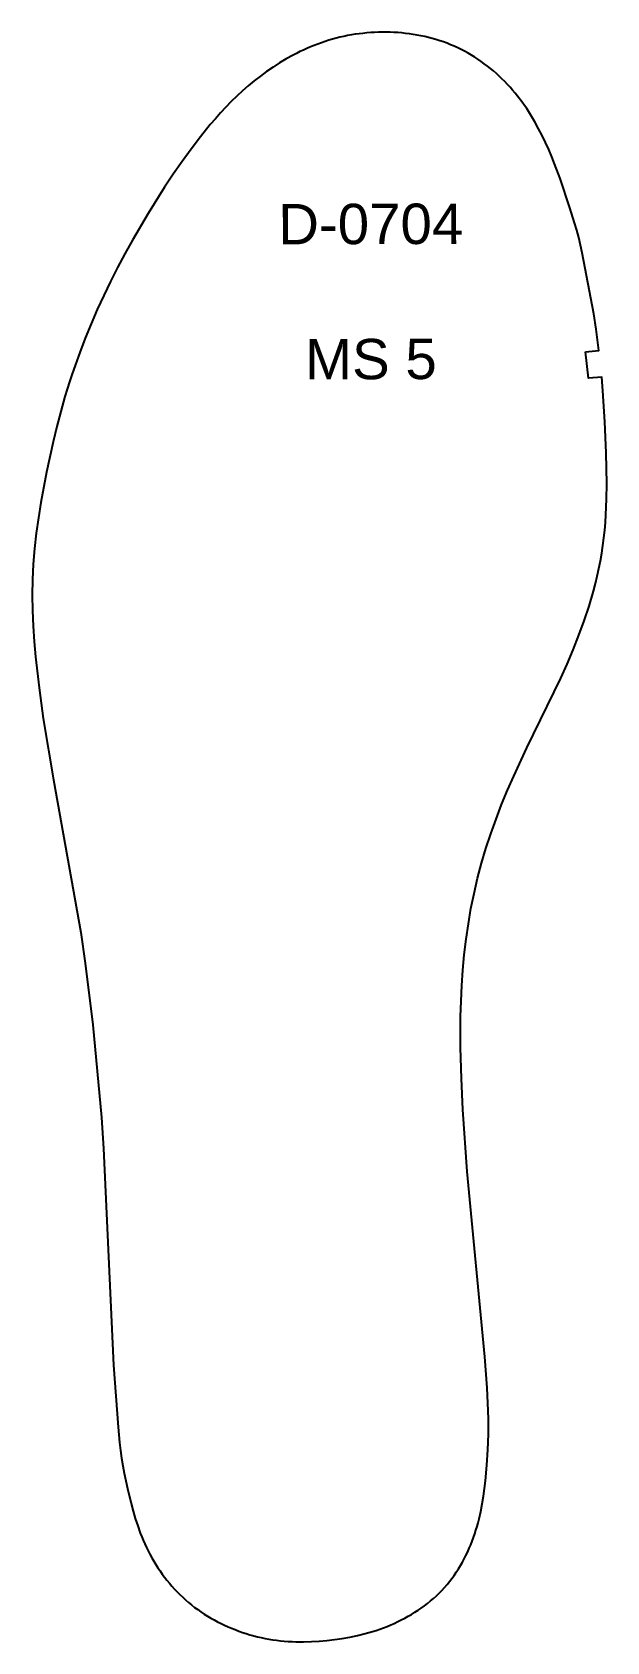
# Model space of a CAD drawing. Header units: millimetres. Extents: x 9 to 2561, y 2 to 334.
# Drawn here: x 220 to 305.3, y 94.8 to 334.2 of the extents above; entities that cross this region are included whole.
import ezdxf

# ---------------------------------------------------------------- set-up
doc = ezdxf.new("R2010")
doc.units = ezdxf.units.MM
doc.layers.add('DEFAULT', color=3, linetype='Continuous', true_color=0x00ff00)
doc.layers.add('LAYER_01', color=7, linetype='Continuous', true_color=0xffffff)
doc.styles.add('Arial Regular', font='arial.ttf')

# ---------------------------------------------------------------- blocks, each defined once
blk = doc.blocks.new('_X86')
at = {"layer": 'LAYER_01', "char_height": 6, "attachment_point": 7, "rotation": 0.1549, "style": 'Arial Regular'}
for s, insert, width in [('D-0704', (256.53, 302.58), 65.8696), ('MS 5', (260.52, 282.49), 50.3478)]:
    blk.add_mtext(s, dxfattribs=dict(at, insert=insert, width=width))

msp = doc.modelspace()

# ---------------------------------------------------------------- linework, layer by layer
at = {"layer": 'DEFAULT', "color": 3, "true_color": 0x00ff00}
msp.add_lwpolyline([(302.19, 286.66), (304.18, 286.9), (303.75, 290.07), (303.4, 292.35), (301.66, 301.41), (301.43, 302.54), (301.17, 303.66), (300.88, 304.78), (300.56, 305.88), (299.87, 308.09), (298.4, 312.46), (297.59, 314.62), (297.16, 315.69), (296.71, 316.75), (296.23, 317.81), (295.74, 318.85), (295.21, 319.87), (294.65, 320.88), (294.06, 321.88), (293.75, 322.36), (293.44, 322.85), (293.11, 323.32), (292.78, 323.79), (292.43, 324.26), (292.08, 324.71), (291.72, 325.16), (291.35, 325.6), (290.97, 326.04), (290.58, 326.46), (290.18, 326.88), (289.77, 327.29), (289.36, 327.69), (288.93, 328.08), (288.5, 328.46), (288.05, 328.83), (287.6, 329.18), (287.14, 329.53), (286.67, 329.87), (286.2, 330.2), (285.72, 330.51), (285.22, 330.81), (284.73, 331.1), (284.22, 331.38), (283.71, 331.64), (283.19, 331.9), (282.66, 332.13), (282.13, 332.36), (281.6, 332.57), (281.06, 332.77), (280.51, 332.96), (279.96, 333.13), (279.4, 333.29), (278.85, 333.44), (278.29, 333.57), (277.72, 333.7), (277.16, 333.8), (276.59, 333.9), (276.02, 333.98), (275.44, 334.05), (274.87, 334.11), (274.29, 334.16), (273.72, 334.19), (273.14, 334.21), (272.57, 334.22), (271.99, 334.22), (271.41, 334.21), (270.84, 334.19), (270.26, 334.16), (269.68, 334.11), (269.11, 334.05), (268.54, 333.99), (267.97, 333.91), (267.4, 333.81), (266.83, 333.71), (266.26, 333.6), (265.7, 333.47), (265.14, 333.33), (264.58, 333.18), (264.03, 333.02), (263.48, 332.84), (262.93, 332.66), (262.39, 332.46), (261.85, 332.26), (261.32, 332.04), (260.79, 331.81), (260.26, 331.57), (259.74, 331.33), (259.23, 331.07), (258.72, 330.8), (257.71, 330.24), (256.72, 329.65), (255.75, 329.02), (254.8, 328.37), (253.87, 327.68), (252.96, 326.97), (252.07, 326.24), (251.2, 325.48), (250.36, 324.69), (249.53, 323.89), (248.73, 323.06), (247.94, 322.21), (247.18, 321.35), (246.43, 320.47), (244.98, 318.68), (243.58, 316.84), (242.23, 314.98), (240.9, 313.09), (239.62, 311.17), (237.19, 307.24), (234.85, 303.27), (233.73, 301.25), (232.65, 299.21), (231.61, 297.15), (230.6, 295.08), (229.64, 292.98), (228.72, 290.86), (227.85, 288.72), (227.03, 286.57), (225.91, 283.4), (225.52, 282.21), (224.83, 280.01), (224.2, 277.79), (223.61, 275.56), (223.06, 273.31), (222.09, 268.8), (221.25, 264.27), (220.88, 261.99), (220.56, 259.7), (220.3, 257.41), (220.11, 255.11), (220, 252.81), (219.97, 250.5), (220.01, 248.19), (220.11, 245.89), (220.27, 243.59), (220.47, 241.29), (220.98, 236.7), (221.6, 232.13), (223.12, 223.03), (227.19, 200.31), (227.86, 195.75), (228.96, 186.59), (230.24, 172.8), (230.58, 168.2), (232.03, 135.93), (232.72, 126.72), (232.95, 124.43), (233.09, 123.28), (233.25, 122.14), (233.43, 121), (233.64, 119.87), (234.11, 117.61), (234.65, 115.36), (234.95, 114.25), (235.28, 113.14), (235.64, 112.05), (236.03, 110.96), (236.24, 110.43), (236.47, 109.9), (236.7, 109.37), (236.94, 108.85), (237.2, 108.33), (237.47, 107.82), (237.74, 107.31), (238.03, 106.81), (238.33, 106.32), (238.64, 105.83), (238.97, 105.36), (239.3, 104.88), (239.64, 104.42), (239.99, 103.96), (240.36, 103.52), (240.73, 103.08), (241.12, 102.65), (241.51, 102.23), (241.92, 101.82), (242.33, 101.42), (242.76, 101.03), (243.19, 100.65), (243.64, 100.28), (244.09, 99.93), (244.56, 99.59), (245.03, 99.26), (245.51, 98.94), (246, 98.63), (246.5, 98.34), (247, 98.05), (247.51, 97.78), (248.02, 97.53), (248.54, 97.28), (249.07, 97.04), (249.6, 96.82), (250.14, 96.61), (250.68, 96.4), (251.22, 96.21), (251.77, 96.03), (252.32, 95.86), (252.88, 95.71), (253.44, 95.56), (254, 95.43), (254.56, 95.31), (255.13, 95.21), (255.7, 95.11), (256.27, 95.03), (256.84, 94.97), (257.42, 94.91), (257.99, 94.87), (258.57, 94.84), (259.15, 94.82), (259.72, 94.8), (260.3, 94.8), (261.45, 94.83), (262.6, 94.9), (263.75, 95), (264.9, 95.13), (266.04, 95.3), (267.18, 95.51), (268.3, 95.75), (269.42, 96.02), (269.98, 96.18), (270.53, 96.34), (271.08, 96.51), (271.63, 96.7), (272.17, 96.89), (272.71, 97.1), (273.24, 97.32), (273.77, 97.55), (274.3, 97.8), (274.81, 98.05), (275.32, 98.32), (275.83, 98.6), (276.33, 98.89), (276.82, 99.19), (277.3, 99.5), (277.78, 99.83), (278.25, 100.17), (278.7, 100.52), (279.15, 100.88), (279.59, 101.26), (280.02, 101.65), (280.43, 102.05), (280.83, 102.46), (281.22, 102.88), (281.6, 103.32), (281.97, 103.77), (282.32, 104.22), (282.66, 104.69), (282.98, 105.17), (283.3, 105.65), (283.6, 106.14), (283.89, 106.64), (284.16, 107.15), (284.42, 107.66), (284.67, 108.18), (284.91, 108.71), (285.13, 109.24), (285.34, 109.78), (285.54, 110.32), (285.73, 110.86), (285.9, 111.41), (286.07, 111.97), (286.22, 112.52), (286.36, 113.08), (286.62, 114.21), (286.84, 115.34), (287.02, 116.48), (287.18, 117.62), (287.32, 118.77), (287.54, 121.06), (287.68, 123.37), (287.74, 125.67), (287.74, 127.98), (287.68, 130.29), (287.56, 132.59), (287.23, 137.2), (284.57, 164.75), (283.96, 173.96), (283.74, 178.57), (283.62, 183.19), (283.62, 187.8), (283.69, 190.11), (283.8, 192.41), (283.96, 194.71), (284.17, 197.01), (284.44, 199.3), (284.77, 201.59), (285.16, 203.86), (285.61, 206.12), (286.13, 208.37), (286.73, 210.6), (287.38, 212.81), (288.1, 215), (288.88, 217.18), (289.71, 219.33), (290.59, 221.46), (291.51, 223.58), (293.45, 227.76), (298.5, 238.14), (299.45, 240.24), (300.35, 242.37), (301.19, 244.51), (301.98, 246.68), (302.7, 248.87), (303.35, 251.09), (303.65, 252.2), (303.92, 253.32), (304.17, 254.45), (304.39, 255.58), (304.59, 256.72), (304.76, 257.86), (304.91, 259), (305.03, 260.15), (305.13, 261.3), (305.21, 262.45), (305.31, 264.76), (305.34, 267.06), (305.25, 271.68), (305.06, 276.29), (304.77, 280.89), (304.6, 282.93), (302.61, 282.74)], close=True, dxfattribs=at)

# ---------------------------------------------------------------- block references
at = {"layer": 'LAYER_01'}
msp.add_blockref('_X86', (0, 0), dxfattribs=at)

doc.saveas('drawing.dxf')
